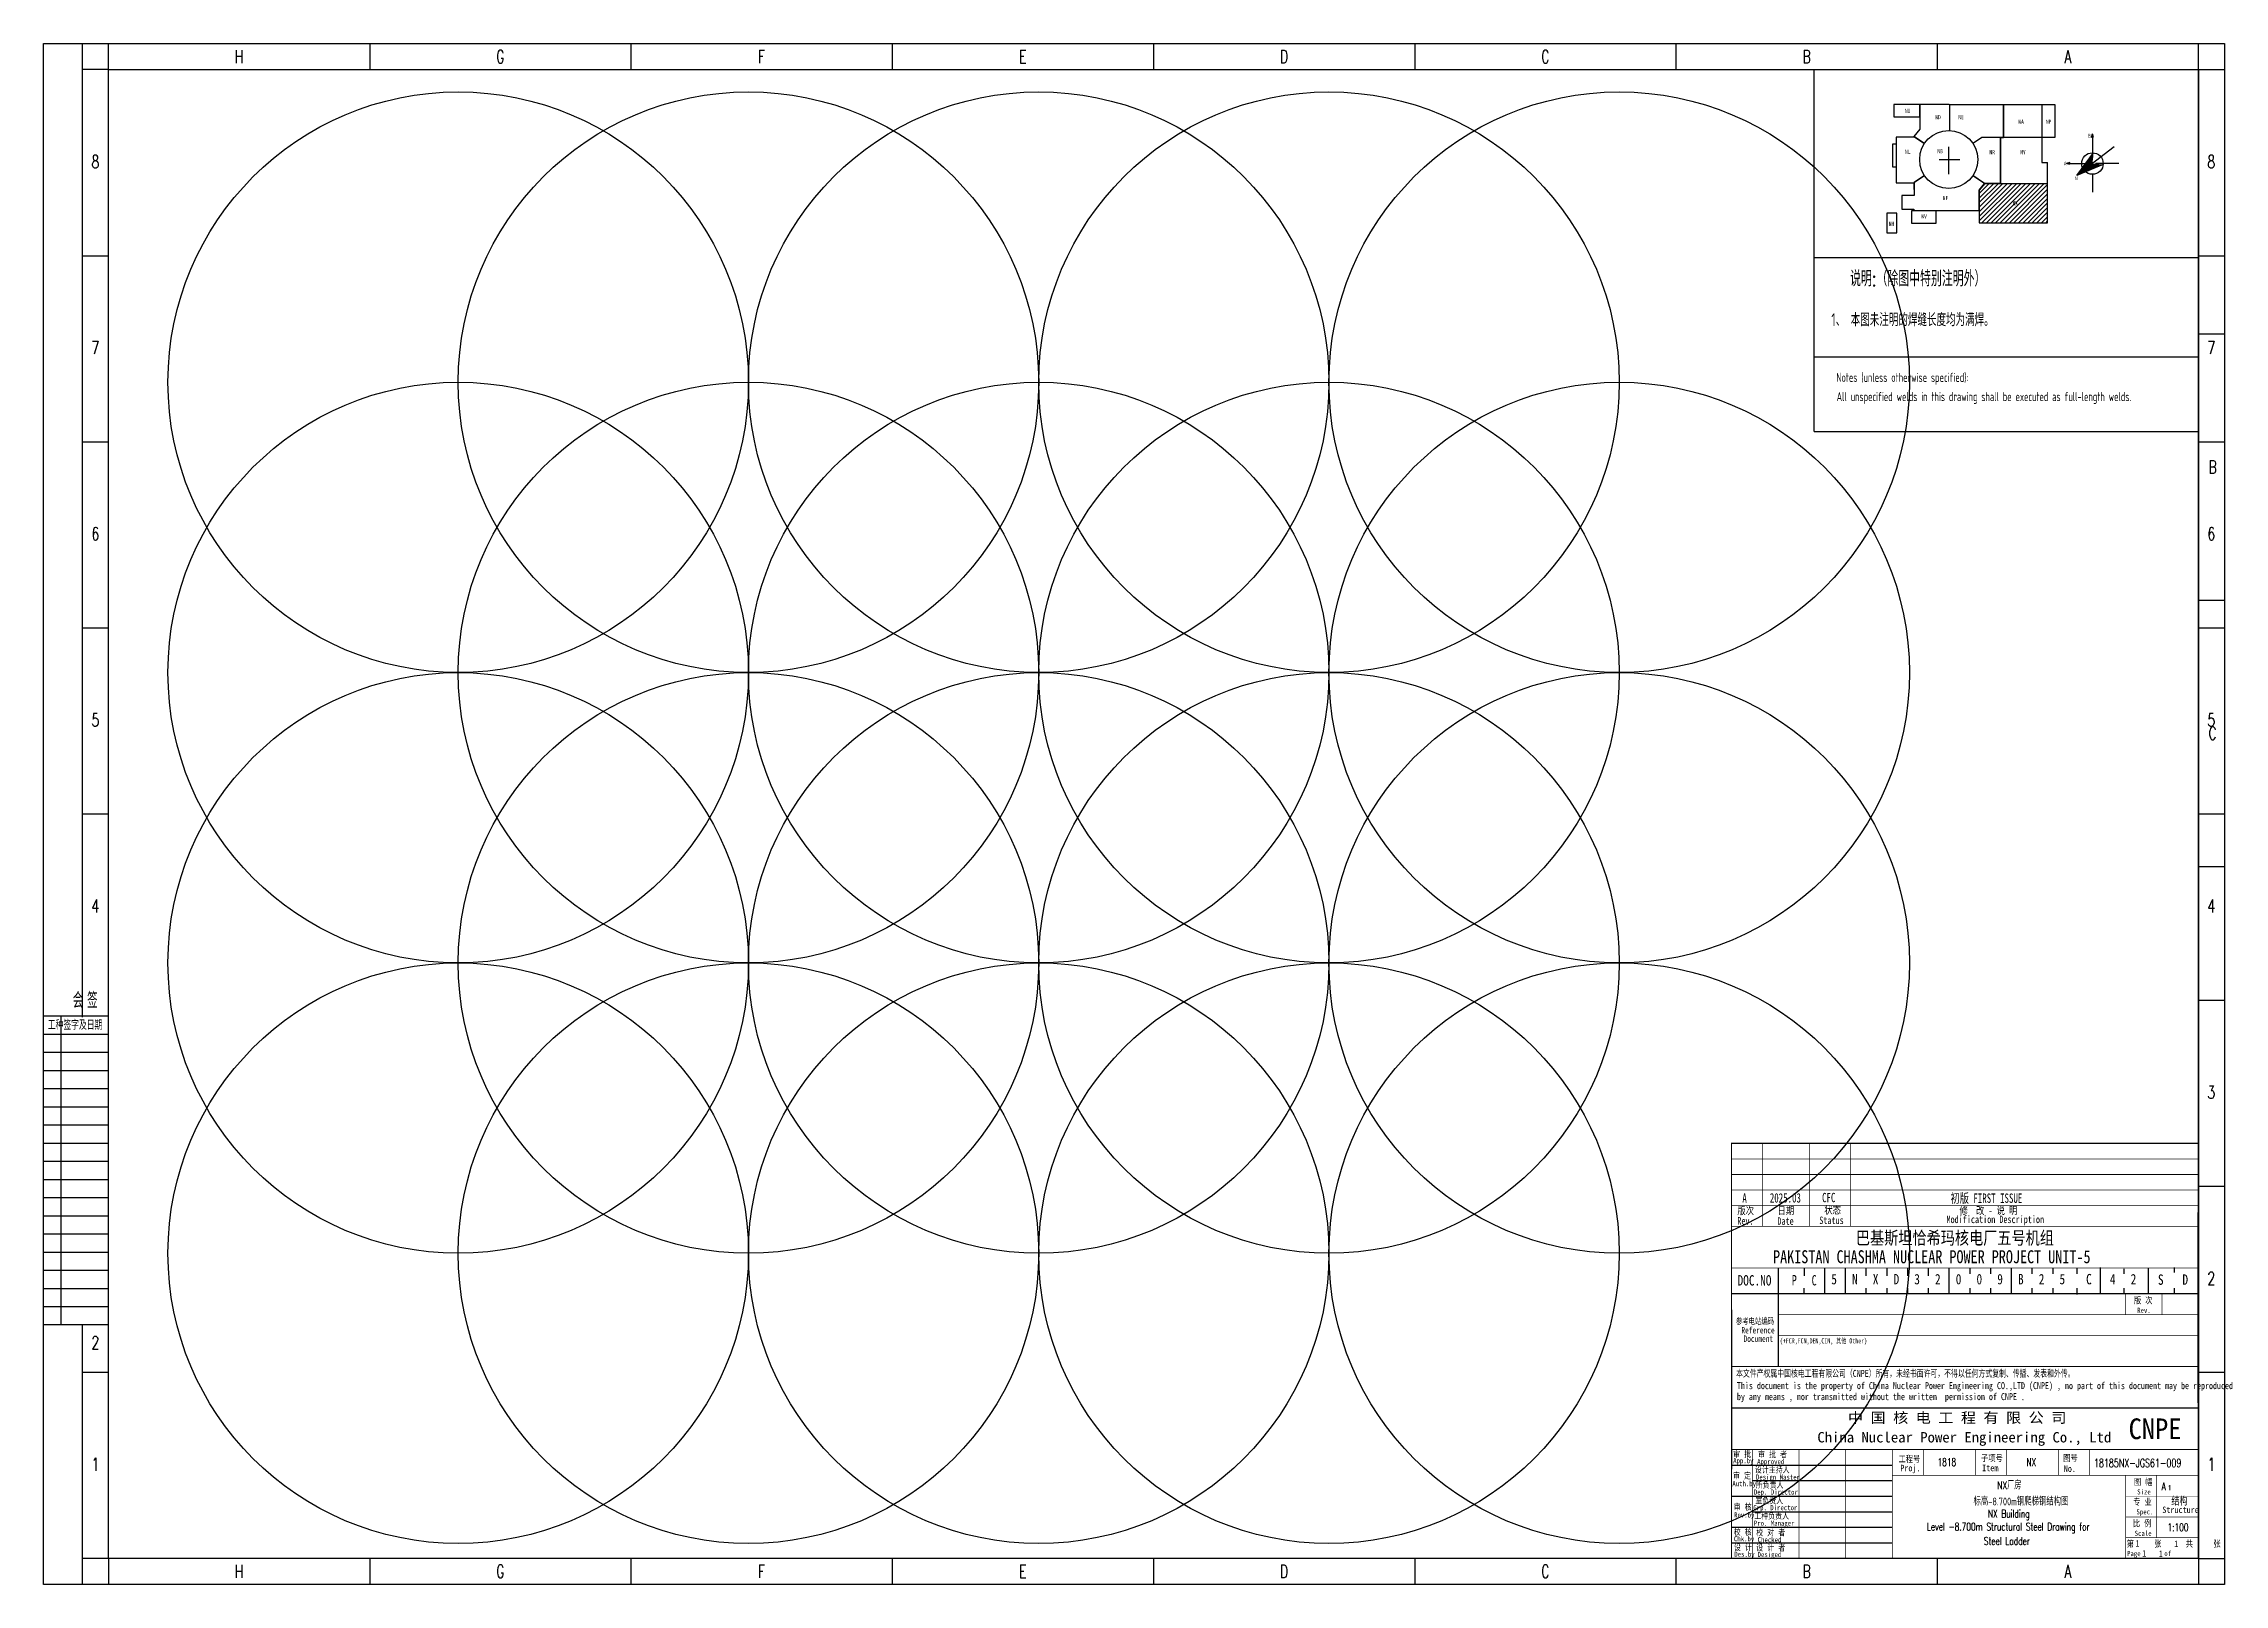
# Model space of a CAD drawing. Extents: x 8986 to 134227, y 7133 to 940687.
# Drawn here: x 16666 to 100766, y 156678 to 216078 of the extents above; entities that cross this region are included whole.
import ezdxf
from ezdxf.enums import TextEntityAlignment as Align

# ---------------------------------------------------------------- set-up
doc = ezdxf.new("R2010")
doc.units = 0
doc.linetypes.add('CENTER', pattern=[2, 1.25, -0.25, 0.25, -0.25])
doc.linetypes.add('CONTINOUS', pattern=[0])
doc.layers.get('0').update_dxf_attribs({"linetype": 'CONTINUOUS'})
for name, color, linetype in [('1', 1, 'CONTINUOUS'), ('C77(文本)', 3, 'CONTINUOUS'), ('DEN202303', 1, 'CONTINUOUS'), ('PUB_TEXT', 7, 'CONTINUOUS'), ('STEEL', 7, 'CONTINUOUS'), ('TK', 7, 'CONTINUOUS'), ('图框', 4, 'CONTINOUS'), ('土建', 4, 'CONTINUOUS'), ('房间号', 7, 'CONTINUOUS'), ('指北针', 3, 'CONTINUOUS'), ('文字 符号', 7, 'CONTINUOUS'), ('标注', 3, 'CONTINUOUS')]:
    doc.layers.add(name, color=color, linetype=linetype)
doc.styles.add('1', font='ROMANS', dxfattribs={"width": 0.7, "bigfont": 'HZTXT'})
doc.styles.add('bine', font='binee.shx', dxfattribs={"width": 0.7, "bigfont": 'binec.shx'})
doc.styles.add('CHINESE-3', font='romand.shx', dxfattribs={"width": 0.8, "bigfont": 'ochinese.shx'})
doc.styles.add('HZ', font='TXT.shx', dxfattribs={"width": 0.7, "bigfont": 'hz.shx'})
doc.styles.add('RH', font='romans.shx', dxfattribs={"width": 0.7, "bigfont": 'hz.shx'})
doc.styles.add('ROMAND', font='romand.shx', dxfattribs={"width": 0.7, "bigfont": 'ochinese.shx'})
doc.styles.add('TSSD_DIMENSION', font='tssdeng.shx', dxfattribs={"width": 0.7, "bigfont": 'Hztxt.shx'})
doc.styles.add('TSSD_Rein', font='Tssdeng.shx', dxfattribs={"width": 0.7, "bigfont": 'hztxt.shx'})
doc.styles.add('宋体', font='', dxfattribs={"width": 0.7})
doc.styles.add('汉字', font='STFANGSO.TTF', dxfattribs={"width": 0.8, "height": 4})
doc.styles.get('宋体').set_extended_font_data('SimSun')

msp = doc.modelspace()

# ---------------------------------------------------------------- texts
at = {"color": 0, "style": 'HZ', "width": 0.7}
for s, p in [('B', (100152, 199503)), ('C', (100152, 189240))]:
    msp.add_text(s, height=500, dxfattribs=at).set_placement(p)
at = {"color": 4, "linetype": 'Continuous', "style": '宋体', "width": 0.8}
for s, p in [('巴基斯坦恰希玛核电厂五号机组', (86555, 169785)), ('PAKISTAN CHASHMA NUCLEAR POWER PROJECT UNIT-5', (83360, 169059))]:
    msp.add_text(s, height=500, dxfattribs=at).set_placement(p)
for s, p in [('5', (85607, 168125)), ('N', (86407, 168125)), ('X', (87207, 168125)), ('D', (88007, 168125)), ('3', (88807, 168125)), ('2', (89607, 168125)), ('0', (90407, 168125)), ('B', (92807, 168125)), ('2', (93607, 168125)), ('5', (94407, 168125)), ('C', (95433, 168125)), ('4', (96352, 168125)), ('2', (97152, 168125)), ('S', (98204, 168108)), ('D', (99148, 168108))]:
    msp.add_text(s, height=400, dxfattribs=at).set_placement(p, align=Align.BOTTOM_LEFT)
at = {"color": 2, "linetype": 'Continuous', "style": '宋体', "width": 0.8}
for s, p in [('0', (91207, 168125)), ('9', (92007, 168125))]:
    msp.add_text(s, height=400, dxfattribs=at).set_placement(p, align=Align.BOTTOM_LEFT)
at = {"color": 4, "linetype": 'Continuous', "char_height": 400, "attachment_point": 5, "style": '宋体'}
for s, width, insert in [('P', 577.48, (84179, 168406)), ('C', 676.01, (84945, 168399))]:
    msp.add_mtext_dynamic_manual_height_columns(s, width=width, gutter_width=100, heights=[0], dxfattribs=dict(at, insert=insert))
at = {"layer": '1', "color": 4}
for s, height, style, width, p in [('A', 360, '宋体', 0.7, (82177, 171390)), ('2025.03', 360, '宋体', 0.7, (83236, 171399)), ('CFC', 360, '宋体', 0.7, (85251, 171412)), ('初版 FIRST ISSUE', 360, '宋体', 0.7, (90209, 171387)), ('版次', 288, '汉字', 0.8, (81983, 170943)), ('Rev.', 288, '汉字', 0.8, (81983, 170547)), ('Date', 288, '汉字', 0.8, (83528, 170541)), ('日期 ', 288, '汉字', 0.8, (83528, 170944)), ('Status', 288, '汉字', 0.8, (85145, 170569)), ('状态', 288, '汉字', 0.8, (85336, 170965)), ('Modification Description', 288, '汉字', 0.8, (90051, 170606)), ('修  改 - 说 明', 288, '汉字', 0.8, (90551, 170949)), ('DOC.NO', 400, '宋体', 0.8, (81993, 168199)), ('版 次', 250, '汉字', 0.8, (97278, 167505)), ('Rev.', 200, '汉字', 0.8, (97403, 167145)), ('App.by', 200, '汉字', 0.8, (81825, 161346)), ('审 批', 240, '汉字', 0.8, (81822, 161579)), ('Approved', 200, '汉字', 0.8, (82748, 161312)), ('审 批 者', 240, '汉字', 0.8, (82780, 161571)), ('Auth.by', 200, '汉字', 0.8, (81791, 160462)), ('审 定', 240, '汉字', 0.8, (81818, 160749)), ('设计主持人', 240, '汉字', 0.8, (82657, 160981)), ('所负责人', 240, '汉字', 0.8, (82689, 160395)), ('Design Master', 200, '汉字', 0.8, (82701, 160714)), ('Proj.', 250, '汉字', 0.8, (88268, 161038)), ('Item', 250, '汉字', 0.8, (91425, 161042)), ('No.', 250, '汉字', 0.8, (94573, 161014)), ('图 幅', 250, '汉字', 0.8, (97278, 160505)), ('审 核', 240, '汉字', 0.8, (81842, 159544)), ('Dep. Director', 200, '汉字', 0.8, (82620, 160138)), ('室负责人', 240, '汉字', 0.8, (82678, 159792)), ('专 业', 250, '汉字', 0.8, (97250, 159736)), ('Size', 200, '汉字', 0.8, (97403, 160145)), ('Rev.by', 200, '汉字', 0.8, (81859, 159256)), ('Grp. Director', 200, '汉字', 0.8, (82601, 159536)), ('Pro. Manager', 200, '汉字', 0.8, (82621, 158936)), ('工种负责人', 240, '汉字', 0.8, (82635, 159202)), ('比 例', 250, '汉字', 0.8, (97237, 158907)), ('Spec.', 200, '汉字', 0.8, (97375, 159376)), ('Structure', 250, '汉字', 0.8, (98373, 159428)), ('校 核', 240, '汉字', 0.8, (81843, 158581)), ('设 计', 240, '汉字', 0.8, (81851, 157987)), ('Chk.by', 200, '汉字', 0.8, (81852, 158336)), ('校 对 者', 240, '汉字', 0.8, (82711, 158557)), ('设 计 者', 240, '汉字', 0.8, (82711, 157972)), ('Checked', 200, '汉字', 0.8, (82768, 158300)), ('第     张      共     张', 250, '汉字', 0.8, (96997, 158122)), ('Scale', 200, '汉字', 0.8, (97305, 158547)), ('1', 250, '汉字', 0.8, (97337, 158133)), ('1', 250, '汉字', 0.8, (98832, 158118)), ('Des.by', 200, '汉字', 0.8, (81867, 157742)), ('Desiged', 200, '汉字', 0.8, (82764, 157730)), ('Page       of  ', 200, '汉字', 0.8, (97013, 157767)), ('1', 250, '汉字', 0.8, (97598, 157744)), ('1', 250, '汉字', 0.8, (98235, 157733))]:
    msp.add_text(s, height=height, dxfattribs=dict(at, style=style, width=width)).set_placement(p)
at = {"layer": '1', "color": 4, "ltscale": 0.8}
for s, height, style, width, p in [('参考电站编码', 250, '宋体', 0.7, (81928, 166698)), ('Reference', 250, '宋体', 0.7, (82139, 166353)), ('Document', 250, '宋体', 0.7, (82222, 166023)), ('(+FCR,FCN,DEN,CIN, 其他 Other)', 200, '宋体', 0.7, (83625, 165967)), ('本文件产权属中国核电工程有限公司（CNPE）所有，未经书面许可，不得以任何方式复制、传播、发表和外传。', 270, '宋体', 0.7, (81935, 164678)), ('This document is the property of China Nuclear Power Engineering CO.,LTD (CNPE) , no part of this document may be reproduced ', 270, '宋体', 0.7, (81967, 164204)), ('by any means , nor transmitted without the written  permission of CNPE .', 270, '宋体', 0.7, (81967, 163780)), ('工程号', 250, '汉字', 0.8, (88200, 161390)), ('子项号', 250, '汉字', 0.8, (91380, 161422)), ('图号', 250, '汉字', 0.8, (94551, 161429))]:
    msp.add_text(s, height=height, dxfattribs=dict(at, style=style, width=width)).set_placement(p)
at = {"layer": '1', "color": 4, "style": '宋体'}
for s, width, p, p2 in [('中 国 核 电 工 程 有 限 公 司', 1.015354, (86250, 162904), (94672, 162904)), ('China Nuclear Power Engineering Co., Ltd', 0.990448, (85071, 162149), (96403, 162149))]:
    msp.add_text(s, height=400, dxfattribs=dict(at, width=width)).set_placement(p, p2, align=Align.FIT)
at = {"layer": 'C77(文本)', "color": 7, "linetype": 'Continuous', "style": '1', "width": 0.7}
msp.add_text('说明:（除图中特别注明外）', height=600, dxfattribs=at).set_placement((86330, 206721))
at = {"layer": 'C77(文本)', "style": 'TSSD_Rein', "width": 0.7}
for s, p in [(' Notes (unless otherwise specified):   ', (85650, 203036)), ('All unspecified welds in this drawing shall be executed as full-length welds.', (85813, 202295))]:
    msp.add_text(s, height=350, dxfattribs=at).set_placement(p)
at = {"layer": 'PUB_TEXT', "color": 4, "style": '宋体', "width": 0.891618}
msp.add_text('CNPE', height=800, dxfattribs=at).set_placement((97072, 162276), (99113, 162276), align=Align.FIT)
at = {"layer": 'TK', "color": 4}
for s, style, width, p in [('1818', 'ROMAND', 0.7, (89702, 161240)), ('NX', 'ROMAND', 0.7, (93132, 161240)), ('结构', 'CHINESE-3', 0.8, (98722, 159721))]:
    msp.add_text(s, height=300, dxfattribs=dict(at, style=style, width=width)).set_placement(p)
at = {"layer": 'TK', "color": 2, "style": 'RH', "width": 0.7}
for s, p in [('NX厂房', (92011, 160347)), ('Level -8.700m Structural Steel Drawing for', (89294, 158753)), ('NX Building', (91644, 159254)), (' Steel Ladder', (91349, 158198))]:
    msp.add_text(s, height=300, dxfattribs=at).set_placement(p)
at = {"layer": 'TK', "color": 3, "style": 'TSSD_Rein', "width": 0.7}
msp.add_text('标高-8.700m钢爬梯钢结构图', height=300, dxfattribs=at).set_placement((91091, 159722))
at = {"layer": 'TK', "color": 0, "style": 'ROMAND', "width": 0.7}
for s, height, p in [('A ', 300, (98348, 160306)), ('1', 200, (98585, 160306))]:
    msp.add_text(s, height=height, dxfattribs=at).set_placement(p)
at = {"layer": 'TK', "style": 'ROMAND', "width": 0.7}
msp.add_text('1:100', height=300, dxfattribs=at).set_placement((98573, 158725))
at = {"layer": '文字 符号', "style": 'TSSD_Rein', "width": 0.7}
msp.add_text('1、 本图未注明的焊缝长度均为满焊。', height=500, dxfattribs=at).set_placement((85609, 205184))
at = {"layer": '标注', "color": 4, "ltscale": 0.001, "style": 'ROMAND', "width": 0.7}
msp.add_text('18185NX-JGS61-009', height=320, dxfattribs=at).set_placement((95737, 161198))

# ---------------------------------------------------------------- blocks, each defined once
blk = doc.blocks.new('会签')
at = {"color": 0}
for p, q in [((3629.69, -1305.73), (3604.69, -1305.73)), ((3611.37, -1424.73), (3611.37, -1305.73)), ((3629.69, -1312.73), (3604.69, -1312.73)), ((3629.69, -1319.73), (3604.69, -1319.73)), ((3629.69, -1326.73), (3604.69, -1326.73)), ((3629.69, -1333.73), (3604.69, -1333.73)), ((3629.69, -1340.73), (3604.69, -1340.73)), ((3629.69, -1347.73), (3604.69, -1347.73)), ((3629.69, -1354.73), (3604.69, -1354.73)), ((3629.69, -1361.73), (3604.69, -1361.73)), ((3629.69, -1368.73), (3604.69, -1368.73)), ((3629.69, -1375.73), (3604.69, -1375.73)), ((3629.69, -1382.73), (3604.69, -1382.73)), ((3629.69, -1389.73), (3604.69, -1389.73)), ((3629.69, -1396.73), (3604.69, -1396.73)), ((3629.69, -1403.73), (3604.69, -1403.73)), ((3629.69, -1410.73), (3604.69, -1410.73)), ((3629.69, -1417.73), (3604.69, -1417.73)), ((3629.69, -1424.73), (3604.69, -1424.73))]:
    blk.add_line(p, q, dxfattribs=at)
at = {"color": 0, "style": 'bine', "width": 0.7}
for s, height, p in [('会 签  ', 6, (3622.23, -1302.52)), ('工种签字及日期', 3.3, (3616.78, -1310.89))]:
    blk.add_text(s, height=height, dxfattribs=at).set_placement(p, align=Align.CENTER)
blk = doc.blocks.new('tk1')
at = {"layer": '图框'}
for p, q in [((-831, 584), (10, 584)), ((-831, -10), (-831, 584)), ((-816, 208.63), (-816, 584)), ((-806, 574), (-806, 584)), ((-705.25, 584), (-705.25, 574)), ((-604.5, 584), (-604.5, 574)), ((-503.75, 584), (-503.75, 574)), ((-403, 584), (-403, 574)), ((-302.25, 584), (-302.25, 574)), ((-201.5, 584), (-201.5, 574)), ((-100.75, 584), (-100.75, 574)), ((0, 574), (0, 584)), ((10, 584), (10, -10)), ((-806, 574), (-816, 574)), ((0, 574), (10, 574)), ((-816, 502.25), (-806, 502.25)), ((0, 502.25), (10, 502.25)), ((-816, 430.5), (-806, 430.5)), ((0, 430.5), (10, 430.5)), ((-816, 358.75), (-806, 358.75)), ((0, 358.75), (10, 358.75)), ((-816, 287), (-806, 287)), ((0, 287), (0, 0)), ((0, 287), (0, 0)), ((0, 287), (0, 0)), ((0, 287), (0, 0)), ((0, 287), (10, 287)), ((0, 215.25), (10, 215.25)), ((0, 143.5), (10, 143.5)), ((-816, -10), (-816, 89.94)), ((-816, 71.75), (-806, 71.75)), ((0, 71.75), (10, 71.75)), ((-806, 0), (-816, 0)), ((-806, 0), (-806, -10)), ((-705.25, 0), (-705.25, -10)), ((-604.5, 0), (-604.5, -10)), ((-503.75, 0), (-503.75, -10)), ((-403, 0), (-403, -10)), ((-302.25, 0), (-302.25, -10)), ((-201.5, 0), (-201.5, -10)), ((-201.5, 0), (-201.5, -10)), ((-100.75, 0), (-100.75, -10)), ((0, 0), (0, -10)), ((0, 0), (10, 0)), ((10, -10), (-831, -10))]:
    blk.add_line(p, q, dxfattribs=at)
at = {"layer": '图框', "color": 1}
for p, q in [((-806, 574), (0, 574)), ((-806, 0), (-806, 574)), ((0, 574), (0, 0)), ((0, 0), (-806, 0))]:
    blk.add_line(p, q, dxfattribs=at)
at = {"color": 0}
blk.add_blockref('会签', (-4435.65, 1514.73), dxfattribs=at)
at = {"layer": '图框', "style": 'HZ', "width": 0.7}
for s, p in [('H', (-755.63, 576.5)), ('G', (-654.88, 576.5)), ('F', (-554.13, 576.5)), ('E', (-453.38, 576.5)), ('D', (-352.63, 576.5)), ('C', (-251.88, 576.5)), ('B', (-151.13, 576.5)), ('A', (-50.38, 576.5)), ('8', (-811.04, 536.01)), ('8', (4.96, 536.01)), ('7', (-811.04, 464.26)), ('7', (4.96, 464.26)), ('6', (-811.04, 392.51)), ('6', (4.96, 392.51)), ('5', (-811.04, 320.76)), ('5', (4.96, 320.76)), ('4', (-811.04, 249.01)), ('4', (4.96, 249.01)), ('3', (4.96, 177.26)), ('2', (4.96, 105.51)), ('2', (-811.04, 80.69)), ('1', (-811.04, 33.76)), ('1', (4.96, 33.76)), ('H', (-755.63, -7.5)), ('G', (-654.88, -7.5)), ('F', (-554.13, -7.5)), ('E', (-453.38, -7.5)), ('D', (-352.63, -7.5)), ('C', (-251.88, -7.5)), ('B', (-151.13, -7.5)), ('A', (-50.38, -7.5))]:
    blk.add_text(s, height=5, dxfattribs=at).set_placement(p, align=Align.CENTER)
blk = doc.blocks.new('B202491810562')
at = {"layer": '房间号', "linetype": 'ByBlock', "ltscale": 1000}
h = blk.add_hatch(dxfattribs=at)
h.set_pattern_fill('ANSI31', color=256, scale=1000)
h.set_pattern_definition([(45, (-159094.41, 72680.96), (-88.38835, 88.38835), [])])
h.paths.add_polyline_path([(6193, 1904), (4379, 1904), (3769, 1904), (3554, 1644), (3554, 384), (6193, 384)])
h.paths.add_polyline_path([(4825, 1024), (5119, 1024), (5119, 1264), (4825, 1264)], flags=24)
at = {"linetype": 'CENTER', "ltscale": 1500}
for p, q in [((2014, 2828), (2809, 2828)), ((2379, 2258), (2379, 3311))]:
    blk.add_line(p, q, dxfattribs=at)
at = {"layer": '土建', "color": 1, "linetype": 'ByBlock'}
for p, q in [((270, 4948), (270, 4468)), ((1267, 4948), (270, 4948)), ((270, 4468), (1267, 4468)), ((1267, 4468), (1267, 4948)), ((2399, 4948), (1271, 4948)), ((1271, 4948), (1271, 4003)), ((2399, 4948), (4487, 4948)), ((2425, 3946), (2425, 4948)), ((4487, 4948), (4487, 3676)), ((4487, 4785), (4487, 4876)), ((4487, 4696), (4487, 4725)), ((4487, 3879), (4487, 4648)), ((4491, 4948), (5977, 4948)), ((4491, 3676), (4491, 4948)), ((5977, 4948), (5977, 3676)), ((5977, 4948), (6473, 4948)), ((5977, 4948), (5977, 3676)), ((6473, 4948), (6473, 3676)), ((351, 3424), (211, 3424)), ((211, 3424), (211, 2542)), ((1073, 3692), (351, 3692)), ((351, 3692), (351, 1932)), ((1447, 3450), (1040, 3719)), ((1271, 4003), (1041, 3719)), ((1041, 3719), (1446, 3449)), ((1446, 3449), (1073, 3692)), ((3653, 3676), (3311, 3449)), ((3642, 3669), (3311, 3450)), ((3654, 3672), (3316, 3448)), ((4487, 3676), (3653, 3676)), ((4375, 3672), (3654, 3672)), ((4375, 1908), (4375, 3672)), ((4375, 3672), (4375, 1908)), ((5977, 3672), (4379, 3672)), ((4379, 3672), (4379, 1908)), ((4523, 3672), (4407, 3672)), ((4415, 3676), (4487, 3676)), ((4487, 3676), (4487, 3819)), ((5977, 3676), (4491, 3676)), ((6473, 3676), (5977, 3676)), ((5977, 3672), (5977, 2714)), ((211, 2542), (351, 2542)), ((4375, 2924), (4375, 1908)), ((5977, 2714), (6193, 2714)), ((6193, 1908), (6193, 2714)), ((351, 1932), (1025, 1932)), ((1025, 1932), (1442, 2208)), ((1045, 1939), (1043, 1444)), ((1448, 2206), (1045, 1939)), ((1045, 1668), (1045, 1939)), ((3763, 1907), (3311, 2208)), ((3763, 1907), (3311, 2207)), ((3316, 2208), (3769, 1908)), ((3550, 1645), (3763, 1907)), ((3769, 1904), (3554, 1644)), ((3769, 1908), (4375, 1908)), ((4375, 1904), (3769, 1904)), ((4375, 1904), (4379, 1904)), ((4379, 1908), (6193, 1908)), ((4379, 1904), (6193, 1904)), ((6193, 384), (6193, 1904)), ((1043, 1444), (577, 1444)), ((577, 1444), (577, 916)), ((577, 916), (1041, 916)), ((942, 852), (942, 372)), ((1897, 852), (942, 852)), ((1041, 916), (1041, 856)), ((1041, 856), (3550, 856)), ((1897, 372), (1897, 852)), ((1897, 372), (1897, 852)), ((3550, 856), (3550, 1645)), ((3554, 1644), (3554, 384)), ((376, 764), (0, 764)), ((0, 764), (0, 0)), ((0, 0), (376, 0)), ((376, 0), (376, 764)), ((942, 372), (1897, 372)), ((3554, 384), (6193, 384))]:
    blk.add_line(p, q, dxfattribs=at)
at = {"layer": '土建', "color": 3, "linetype": 'ByBlock'}
for p, q in [((7924, 3717), (7924, 2907)), ((6998, 2673), (7924, 2672)), ((8759, 3310), (7315, 2205)), ((8939, 2672), (8042, 2672)), ((7924, 2259), (7924, 1570))]:
    blk.add_line(p, q, dxfattribs=at)
blk.add_lwpolyline([(8336, 2632), (7315, 2205), (7968, 3083)], dxfattribs=at)
at = {"layer": '土建', "color": 1, "linetype": 'ByBlock'}
blk.add_circle((2379, 2828), 1119, dxfattribs=at)
at = {"layer": '土建', "color": 3, "linetype": 'ByBlock'}
blk.add_circle((7924, 2672), 414, dxfattribs=at)
blk.add_point((7690, 2656), dxfattribs=at)
blk.add_point((7690, 2656), dxfattribs=at)
for points in [[(7968, 3083), (7315, 2205), (7925, 2672)], [(7925, 2672), (8336, 2632), (7315, 2205)]]:
    blk.add_solid(points, dxfattribs=at)
at = {"layer": '指北针'}
for p, q in [((7888, 3681), (7924, 3813)), ((7961, 3681), (7924, 3813)), ((7049, 2709), (6917, 2673)), ((7049, 2636), (6917, 2673))]:
    blk.add_line(p, q, dxfattribs=at)
for points in [[(7924, 3717), (7888, 3681), (7924, 3813)], [(7961, 3681), (7924, 3813), (7924, 3717)], [(7013, 2673), (7049, 2709), (6917, 2673)], [(7049, 2636), (6917, 2673), (7013, 2673)]]:
    blk.add_solid(points, dxfattribs=at)
at = {"color": 0, "linetype": 'ByBlock', "width": 0.8}
for s, p in [('NU', (691, 4623)), ('ND', (1867, 4382)), ('NE', (2752, 4382)), ('NA', (5068, 4203)), ('NP', (6129, 4203)), ('NL', (696, 3042)), ('NB', (1944, 3068)), ('NR', (3952, 3032)), ('NY', (5137, 3032)), ('NF', (2150, 1263)), ('NX', (4841, 1064)), ('NH', (68, 267)), ('NV', (1328, 554))]:
    blk.add_text(s, height=160, dxfattribs=at).set_placement(p)
at = {"layer": '指北针', "style": 'TSSD_DIMENSION', "width": 0.7}
for s, p in [('B', (7753, 3668)), ('A', (6814, 2607)), ('N', (7244, 2033))]:
    blk.add_text(s, height=150, dxfattribs=at).set_placement(p)

# ---------------------------------------------------------------- linework, layer by layer
at = {"color": 1}
for p, q in [((84952, 201129), (84952, 215078)), ((84952, 207833), (99766, 207833)), ((84952, 204000), (99766, 204000)), ((84952, 201129), (99766, 201129))]:
    msp.add_line(p, q, dxfattribs=at)
at = {"color": 4, "linetype": 'Continuous'}
msp.add_line((83558, 168878), (83558, 165078), dxfattribs=at)
at = {"color": 4}
msp.add_line((84558, 168878), (84558, 168578), dxfattribs=at)
at = {"flags": 128}
for points in [[(99766, 204885), (100766, 204885)], [(99766, 194622), (100766, 194622)], [(99766, 184360), (100766, 184360)]]:
    msp.add_lwpolyline(points, dxfattribs=at)
for centre in [(32655, 203024), (43848, 203024), (55041, 203024), (66235, 203024), (77428, 203024), (32655, 191830), (43848, 191830), (55041, 191830), (66235, 191830), (77428, 191830), (32655, 180637), (43848, 180637), (55041, 180637), (66235, 180637), (77428, 180637), (32655, 169444), (43848, 169444), (55041, 169444), (66235, 169444), (77428, 169444)]:
    msp.add_circle(centre, 11193)
at = {"layer": '1', "color": 4}
for p, q in [((99725, 171014), (99725, 171014)), ((99725, 171014), (99725, 171014)), ((99725, 171014), (99725, 171014)), ((99725, 171014), (99725, 171014)), ((99725, 171014), (99725, 171014)), ((99725, 171014), (99725, 171014)), ((99725, 171014), (99725, 171014)), ((99725, 171014), (99725, 171014)), ((99758, 163683), (99758, 171014)), ((99758, 163683), (99758, 171014)), ((99728, 169502), (99728, 169502)), ((99728, 169502), (99728, 169502)), ((99728, 169502), (99728, 169502)), ((99728, 169502), (99728, 169502)), ((84558, 168778), (84558, 168778)), ((85358, 167878), (85358, 168878)), ((86158, 167878), (86158, 168878)), ((86958, 168578), (86958, 168878)), ((87758, 168578), (87758, 168878)), ((88558, 168578), (88558, 168878)), ((89358, 168578), (89358, 168878)), ((90158, 167878), (90158, 168878)), ((90958, 168649), (90958, 168878)), ((91758, 168649), (91758, 168878)), ((92558, 167878), (92558, 168878)), ((93358, 168649), (93358, 168878)), ((94158, 168649), (94158, 168878)), ((95095, 168649), (95095, 168878)), ((95995, 167899), (95995, 168899)), ((96895, 168649), (96895, 168849)), ((97845, 167878), (97845, 168878)), ((98845, 168699), (98845, 168888)), ((99758, 167878), (81758, 167878)), ((84558, 167878), (84558, 168099)), ((86958, 167878), (86958, 168099)), ((87758, 167878), (87758, 168099)), ((88558, 167878), (88558, 168099)), ((89358, 167878), (89358, 168099)), ((90958, 167878), (90958, 168099)), ((91758, 167878), (91758, 168099)), ((93358, 167878), (93358, 168099)), ((94158, 167878), (94158, 168099)), ((95095, 167849), (95095, 168099)), ((96895, 167899), (96895, 168099)), ((98845, 167899), (98845, 168099)), ((81758, 161278), (87958, 161278)), ((82558, 160678), (87958, 160678)), ((81758, 160078), (87958, 160078)), ((82558, 159478), (87958, 159478)), ((81758, 158878), (87958, 158878)), ((81758, 158278), (87958, 158278)), ((99758, 157678), (81758, 157678)), ((99758, 157678), (81758, 157678)), ((99758, 157678), (81758, 157678)), ((99758, 157678), (81758, 157678)), ((99758, 157678), (81758, 157678)), ((99758, 157678), (81758, 157678))]:
    msp.add_line(p, q, dxfattribs=at)
at = {"layer": '1', "color": 4, "ltscale": 0.8}
msp.add_line((81758, 167267), (81758, 161117), dxfattribs=at)
at = {"layer": '1', "color": 4, "const_width": 50}
for points in [[(81758, 157678), (99758, 157678), (99758, 173678), (81758, 173678)], [(81758, 163478), (99758, 163478), (99758, 157678), (81758, 157678)]]:
    msp.add_lwpolyline(points, close=True, dxfattribs=at)
at = {"layer": '1', "color": 4}
for points, const_width in [([(82958, 173678), (82958, 170478)], 30), ([(84758, 173678), (84758, 170478)], 30), ([(86358, 173678), (86358, 170478)], 30), ([(81758, 173078), (99758, 173078)], 30), ([(81758, 172478), (99758, 172478)], 30), ([(81758, 171878), (99758, 171878)], 30), ([(81758, 171278), (99758, 171278)], 30), ([(81758, 170478), (99758, 170478)], 30), ([(81758, 168878), (99758, 168878)], 30), ([(83558, 168878), (83558, 165078)], 30), ([(81758, 167878), (99758, 167878)], 30), ([(96958, 167878), (96958, 167078)], 30), ([(98358, 167878), (98358, 167078)], 30), ([(83558, 167078), (99758, 167078)], 30), ([(83558, 166278), (99758, 166278)], 30), ([(81758, 165078), (99758, 165078)], 30), ([(81758, 161878), (99758, 161878)], 30), ([(82558, 161878), (82558, 157678)], 30), ([(82558, 161878), (82558, 157678)], 30), ([(84358, 161878), (84358, 157678)], 30), ([(86158, 161878), (86158, 157678)], 30), ([(87958, 161878), (87958, 157678)], 30), ([(89158, 161878), (89158, 160878)], 25), ([(91158, 161878), (91158, 160878)], 25), ([(92358, 161878), (92358, 160878)], 25), ([(94358, 161878), (94358, 160878)], 25), ([(95558, 161878), (95558, 160878)], 25), ([(87958, 160878), (99758, 160878)], 30), ([(96958, 160878), (96958, 157678)], 30), ([(98158, 160878), (98158, 158478)], 25), ([(99758, 160078), (96958, 160078)], 25), ([(99758, 159278), (96958, 159278)], 25), ([(99758, 158478), (96958, 158478)], 25)]:
    msp.add_lwpolyline(points, dxfattribs=dict(at, const_width=const_width))
at = {"layer": 'STEEL', "ltscale": 0.1, "const_width": 50}
msp.add_lwpolyline([(99766, 215078), (99766, 157678), (19166, 157678), (19166, 215078)], close=True, dxfattribs=at)
at = {"layer": '图框', "color": 4}
msp.add_line((99758, 157678), (81758, 157678), dxfattribs=at)
msp.add_line((99758, 157678), (81758, 157678), dxfattribs=at)
msp.add_line((99758, 157678), (81758, 157678), dxfattribs=at)
msp.add_line((99758, 157678), (81758, 157678), dxfattribs=at)

# ---------------------------------------------------------------- block references
at = {"linetype": 'Continuous', "xscale": 100, "yscale": 100, "zscale": 100}
msp.add_blockref('tk1', (99766, 157678), dxfattribs=at)
at = {"layer": 'DEN202303'}
msp.add_blockref('B202491810562', (87755, 208783, 0), dxfattribs=at)

msp.set_redraw_order([(e.dxf.handle, doc.entitydb.next_handle()) for e in msp.query("TEXT MTEXT ATTDEF DIMENSION ARC_DIMENSION")])  # texts and dimensions are drawn at this point

doc.saveas('drawing.dxf')
